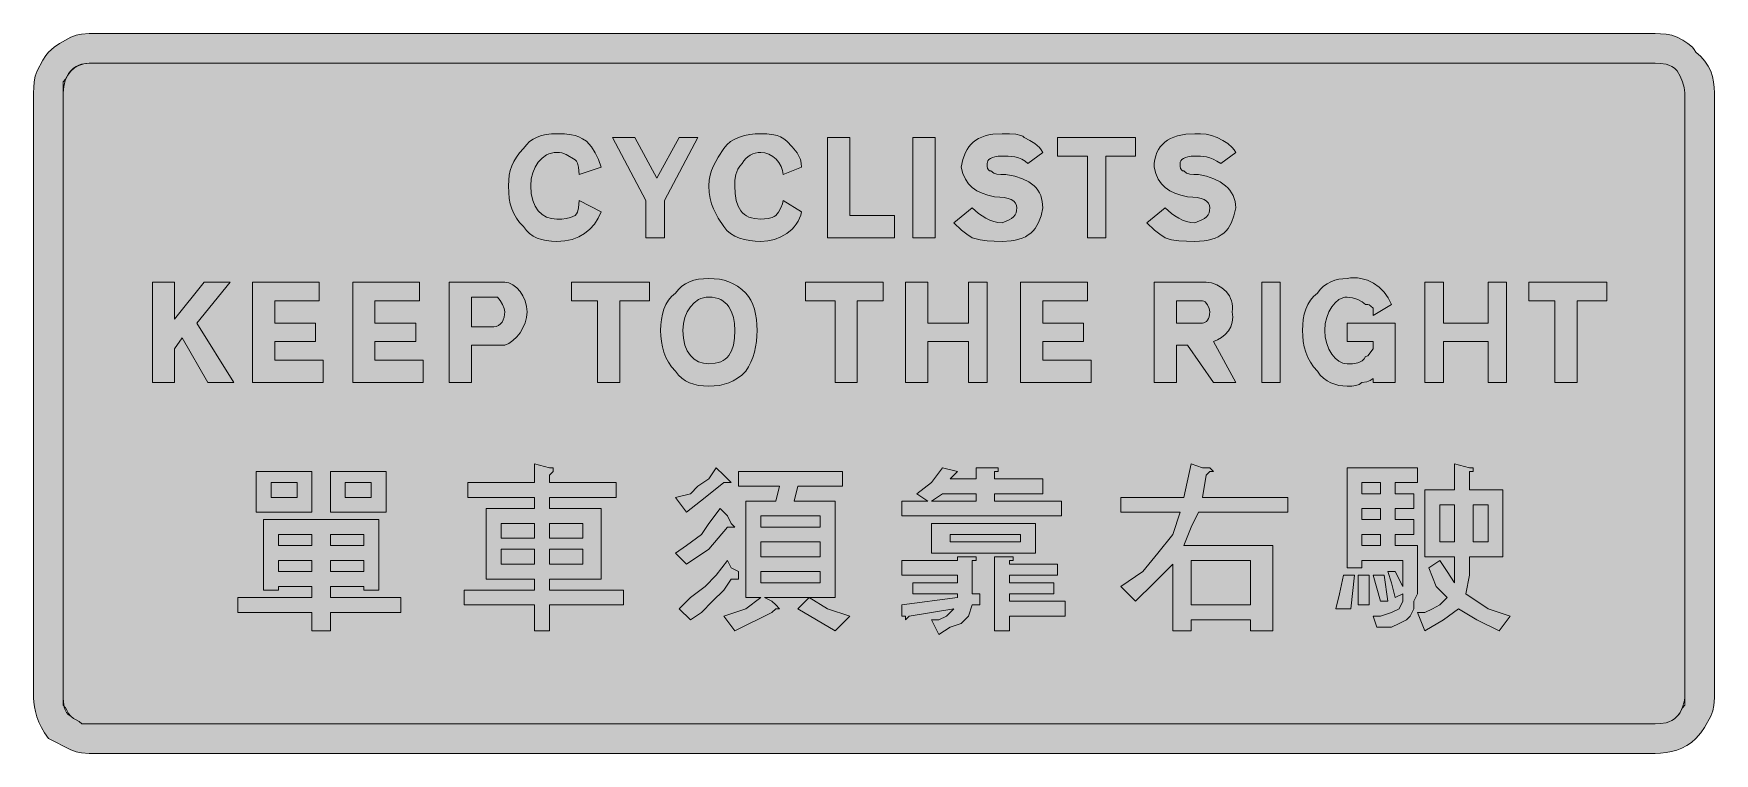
# Model space of a CAD drawing. Header units: metres. Extents: x 12 to 556, y 19 to 252.
import ezdxf

# ---------------------------------------------------------------- set-up
doc = ezdxf.new("R2010")
doc.units = ezdxf.units.M
doc.layers.add('FILL_BLACK_000000', color=7, linetype='Continuous', true_color=0x000000)
doc.layers.add('FILL_WHITE_FFFFFF', color=7, linetype='Continuous', true_color=0xffffff)

msp = doc.modelspace()

# ---------------------------------------------------------------- hatches: boundary and pattern name
at = {"layer": 'FILL_BLACK_000000', "true_color": 0x000000}
h = msp.add_hatch(color=7, dxfattribs=at)
h.dxf.hatch_style = 1
h.paths.add_polyline_path([(540.15, 251.61), (541.95, 251.25), (543.75, 250.56), (545.53, 249.64), (547.2, 248.61), (548.64, 247.35), (549.25, 246.61), (549.75, 245.76), (551.39, 244.36), (552.71, 242.85), (553.76, 241.27), (554.55, 239.61), (555.12, 237.9), (555.49, 236.14), (555.69, 234.36), (555.75, 232.56), (555.75, 36.96), (555.6, 34.41), (555.24, 32.74), (554.55, 30.96), (552.6, 27.36), (551.34, 25.56), (549.75, 23.76), (548.35, 22.52), (546.84, 21.49), (545.26, 20.66), (543.6, 20.01), (541.89, 19.53), (540.13, 19.2), (538.35, 19.02), (536.55, 18.96), (30.15, 18.96), (27.6, 19.11), (25.93, 19.47), (24.15, 20.16), (16.95, 23.76), (15.71, 25.56), (14.68, 27.34), (13.85, 29.1), (13.2, 30.81), (12.72, 32.47), (12.39, 34.05), (12.21, 35.56), (12.15, 36.96), (12.15, 232.56), (12.17, 234.36), (12.3, 236.16), (12.66, 237.96), (13.35, 239.76), (15.15, 243.21), (16.05, 244.65), (16.95, 245.76), (18.75, 247.35), (20.55, 248.61), (24.15, 250.56), (25.93, 251.25), (27.6, 251.61), (30.15, 251.76), (536.55, 251.76), (538.35, 251.74), (540.15, 251.61)])
h.paths.add_polyline_path([(29.04, 242.12), (27.6, 241.86), (26.79, 241.57), (25.93, 241.15), (25.05, 240.55), (24.15, 239.76), (23.44, 238.86), (22.95, 237.96), (22.46, 237.06), (21.75, 236.16), (21.75, 232.56), (21.75, 36.96), (21.79, 35.68), (22.05, 33.96), (22.34, 33.07), (22.76, 32.23), (23.36, 31.51), (24.15, 30.96), (25.05, 30.25), (25.95, 29.76), (26.85, 29.27), (27.75, 28.56), (30.15, 28.56), (536.55, 28.56), (538.35, 28.6), (540.15, 28.86), (541.05, 29.15), (541.95, 29.57), (542.85, 30.17), (543.75, 30.96), (544.46, 31.86), (544.95, 32.76), (545.44, 33.66), (546.15, 34.56), (546.15, 36.96), (546.15, 232.56), (545.94, 234.36), (545.4, 236.16), (544.63, 237.96), (543.75, 239.76), (542.85, 240.55), (541.95, 241.15), (541.05, 241.57), (540.15, 241.86), (538.35, 242.12), (536.55, 242.16), (30.15, 242.16), (29.04, 242.12)], flags=16)
h = msp.add_hatch(color=7, dxfattribs=at)
h.dxf.hatch_style = 1
h.paths.add_polyline_path([(194.74, 192.02), (193.5, 190.13), (192.04, 188.49), (190.35, 187.11), (188.44, 186.02), (186.3, 185.22), (183.94, 184.73), (181.35, 184.56), (179.61, 184.62), (177.97, 184.8), (176.46, 185.13), (175.05, 185.61), (173.76, 186.26), (172.58, 187.09), (171.51, 188.12), (170.55, 189.36), (169.31, 190.71), (168.28, 192.1), (167.45, 193.54), (166.8, 195.06), (166.32, 196.7), (165.99, 198.47), (165.81, 200.42), (165.75, 202.56), (165.81, 204.31), (165.99, 205.95), (166.32, 207.52), (166.8, 209.01), (167.45, 210.45), (168.28, 211.84), (169.31, 213.21), (170.55, 214.56), (171.51, 215.8), (172.57, 216.83), (173.76, 217.66), (175.05, 218.31), (176.46, 218.79), (177.97, 219.12), (179.61, 219.3), (181.35, 219.36), (183.86, 219.32), (186.15, 219.06), (187.28, 218.77), (188.44, 218.35), (189.65, 217.75), (190.95, 216.96), (192.54, 215.14), (193.8, 213.21), (194.83, 211.05), (195.75, 208.56), (188.55, 206.16), (188.4, 208.56), (188.04, 209.87), (187.75, 210.46), (187.35, 210.96), (184.35, 212.61), (182.96, 213.15), (182.2, 213.31), (181.35, 213.36), (180.46, 213.3), (179.61, 213.14), (178.79, 212.88), (178.01, 212.52), (176.58, 211.52), (175.35, 210.21), (174.34, 208.61), (173.59, 206.78), (173.11, 204.75), (172.95, 202.56), (173.11, 200.03), (173.59, 197.83), (174.34, 195.98), (175.35, 194.46), (176.58, 193.28), (178.01, 192.43), (179.61, 191.93), (181.35, 191.76), (182.96, 191.78), (184.35, 191.91), (185.74, 192.27), (187.35, 192.96), (187.75, 193.46), (188.04, 194.05), (188.4, 195.36), (188.55, 197.76), (195.75, 194.16), (194.74, 192.02)])
h = msp.add_hatch(color=7, dxfattribs=at)
h.dxf.hatch_style = 1
h.paths.add_polyline_path([(206.55, 218.16), (213.75, 204.96), (220.95, 218.16), (226.95, 218.16), (216.15, 197.76), (216.15, 185.76), (213.75, 185.76), (210.15, 185.76), (210.15, 197.76), (199.35, 218.16), (206.55, 218.16)])
h = msp.add_hatch(color=7, dxfattribs=at)
h.dxf.hatch_style = 1
h.paths.add_polyline_path([(260.27, 193.06), (259.88, 192.02), (259.4, 191.05), (258.82, 190.13), (258.17, 189.27), (257.43, 188.49), (255.75, 187.11), (253.85, 186.02), (251.77, 185.22), (249.59, 184.73), (247.35, 184.56), (245.55, 184.62), (243.79, 184.8), (242.08, 185.13), (240.45, 185.61), (238.94, 186.26), (237.56, 187.09), (236.36, 188.12), (235.35, 189.36), (233.59, 192.1), (232.78, 193.54), (232.05, 195.06), (231.44, 196.7), (230.96, 198.47), (230.66, 200.42), (230.55, 202.56), (230.66, 204.31), (230.96, 205.95), (231.44, 207.52), (232.05, 209.01), (233.59, 211.84), (235.35, 214.56), (236.36, 215.8), (237.56, 216.83), (238.94, 217.66), (240.45, 218.31), (242.08, 218.79), (243.79, 219.12), (245.55, 219.3), (247.35, 219.36), (249.34, 219.32), (251.55, 219.06), (252.67, 218.77), (253.76, 218.35), (254.8, 217.75), (255.75, 216.96), (257.51, 215.14), (259.05, 213.21), (259.66, 212.17), (260.14, 211.05), (260.44, 209.86), (260.55, 208.56), (254.55, 206.16), (254.39, 207.5), (253.93, 208.8), (253.22, 210.02), (252.3, 211.11), (251.21, 212.03), (249.99, 212.74), (248.69, 213.2), (247.35, 213.36), (246.45, 213.3), (245.57, 213.13), (244.71, 212.85), (243.9, 212.46), (243.14, 211.95), (242.46, 211.33), (241.85, 210.6), (241.35, 209.76), (240.56, 208.86), (239.96, 207.96), (239.54, 207.06), (239.25, 206.16), (238.99, 204.36), (238.95, 202.56), (239.06, 200.03), (239.42, 197.83), (240.03, 195.98), (240.43, 195.18), (240.9, 194.46), (241.44, 193.83), (242.06, 193.28), (242.74, 192.81), (243.51, 192.43), (244.35, 192.14), (245.27, 191.93), (247.35, 191.76), (249.75, 191.91), (251.06, 192.27), (251.65, 192.56), (252.15, 192.96), (253.03, 194.05), (253.8, 195.36), (254.34, 196.67), (254.55, 197.76), (260.55, 194.16), (260.27, 193.06)])
h = msp.add_hatch(color=7, dxfattribs=at)
h.dxf.hatch_style = 1
h.paths.add_polyline_path([(276.15, 192.96), (290.55, 192.96), (290.55, 185.76), (268.95, 185.76), (268.95, 218.16), (276.15, 218.16), (276.15, 192.96)])
h = msp.add_hatch(color=7, dxfattribs=at)
h.dxf.hatch_style = 1
h.paths.add_polyline_path([(296.55, 185.76), (296.55, 218.16), (303.75, 218.16), (303.75, 185.76), (296.55, 185.76)])
h = msp.add_hatch(color=7, dxfattribs=at)
h.dxf.hatch_style = 1
h.paths.add_polyline_path([(320.57, 208.88), (320.7, 208.11), (321.06, 207.57), (321.35, 207.41), (321.75, 207.36), (322.67, 206.67), (323.7, 206.31), (324.96, 206.18), (326.55, 206.16), (329.48, 205.6), (331.97, 204.81), (334.04, 203.8), (334.92, 203.21), (335.7, 202.56), (336.38, 201.86), (336.97, 201.1), (337.46, 200.28), (337.86, 199.41), (338.16, 198.48), (338.38, 197.5), (338.55, 195.36), (337.98, 192.83), (337.16, 190.63), (336.65, 189.66), (336.06, 188.78), (335.4, 187.98), (334.65, 187.26), (333.82, 186.63), (332.9, 186.08), (331.89, 185.61), (330.79, 185.23), (329.58, 184.94), (328.28, 184.73), (325.35, 184.56), (322.84, 184.58), (320.55, 184.71), (318.26, 185.07), (315.75, 185.76), (313.97, 186.85), (312.3, 188.16), (309.75, 190.56), (315.75, 195.36), (317.76, 193.6), (318.89, 192.79), (320.1, 192.06), (321.36, 191.45), (322.67, 190.97), (324, 190.67), (325.35, 190.56), (327.62, 191.48), (328.45, 191.97), (329.1, 192.51), (329.58, 193.1), (329.91, 193.77), (330.09, 194.51), (330.15, 195.36), (330.04, 196.2), (329.7, 196.93), (329.14, 197.55), (328.35, 198.06), (327.34, 198.45), (326.1, 198.73), (324.64, 198.9), (322.95, 198.96), (320.81, 199.47), (318.9, 200.12), (317.21, 200.94), (315.75, 201.96), (314.51, 203.2), (313.5, 204.7), (312.71, 206.47), (312.15, 208.56), (312.72, 211.09), (313.54, 213.28), (314.05, 214.26), (314.64, 215.14), (315.3, 215.94), (316.05, 216.66), (316.88, 217.29), (317.8, 217.84), (318.81, 218.31), (319.91, 218.68), (321.12, 218.98), (322.42, 219.19), (325.35, 219.36), (327.82, 219.34), (329.85, 219.21), (331.42, 218.85), (332.04, 218.56), (332.55, 218.16), (334.33, 217.24), (336, 216.21), (337.44, 214.95), (338.05, 214.21), (338.55, 213.36), (333.75, 209.76), (332.8, 210.55), (331.76, 211.15), (330.67, 211.57), (329.55, 211.86), (327.34, 212.12), (325.35, 212.16), (324.11, 212.11), (323.08, 211.95), (322.25, 211.72), (321.6, 211.41), (321.12, 211.05), (320.79, 210.64), (320.61, 210.21), (320.55, 209.76), (320.57, 208.88)])
h = msp.add_hatch(color=7, dxfattribs=at)
h.dxf.hatch_style = 1
h.paths.add_polyline_path([(358.95, 185.76), (352.95, 185.76), (352.95, 212.16), (343.35, 212.16), (343.35, 218.16), (368.55, 218.16), (368.55, 212.16), (358.95, 212.16), (358.95, 185.76)])
h = msp.add_hatch(color=7, dxfattribs=at)
h.dxf.hatch_style = 1
h.paths.add_polyline_path([(382.97, 208.88), (383.1, 208.11), (383.46, 207.57), (383.75, 207.41), (384.15, 207.36), (385.07, 206.67), (386.1, 206.31), (387.36, 206.18), (388.95, 206.16), (391.53, 205.6), (393.86, 204.81), (395.91, 203.8), (397.65, 202.56), (398.39, 201.86), (399.05, 201.1), (399.62, 200.28), (400.09, 199.41), (400.46, 198.48), (400.73, 197.5), (400.89, 196.46), (400.95, 195.36), (400.38, 192.83), (399.56, 190.63), (399.05, 189.66), (398.46, 188.78), (397.8, 187.98), (397.05, 187.26), (396.22, 186.63), (395.3, 186.08), (394.29, 185.61), (393.19, 185.23), (391.98, 184.94), (390.68, 184.73), (387.75, 184.56), (385.07, 184.58), (382.5, 184.71), (380.16, 185.07), (379.1, 185.36), (378.15, 185.76), (376.37, 186.85), (374.7, 188.16), (372.15, 190.56), (378.15, 195.36), (380.16, 193.6), (381.29, 192.79), (382.5, 192.06), (383.76, 191.45), (385.07, 190.97), (386.4, 190.67), (387.75, 190.56), (390.02, 191.48), (390.85, 191.97), (391.5, 192.51), (391.98, 193.1), (392.31, 193.77), (392.49, 194.51), (392.55, 195.36), (392.44, 196.2), (392.1, 196.93), (391.54, 197.55), (390.75, 198.06), (389.74, 198.45), (388.5, 198.73), (387.04, 198.9), (385.35, 198.96), (383.21, 199.47), (381.3, 200.12), (379.61, 200.94), (378.15, 201.96), (376.91, 203.2), (375.9, 204.7), (375.11, 206.47), (374.55, 208.56), (374.61, 209.87), (374.77, 211.09), (375.05, 212.23), (375.43, 213.28), (375.92, 214.26), (376.51, 215.14), (377.21, 215.94), (378, 216.66), (378.89, 217.29), (379.88, 217.84), (380.97, 218.31), (382.14, 218.68), (384.77, 219.19), (387.75, 219.36), (389.55, 219.34), (391.35, 219.21), (393.15, 218.85), (394.95, 218.16), (396.73, 217.24), (398.4, 216.21), (399.84, 214.95), (400.45, 214.21), (400.95, 213.36), (396.15, 209.76), (394.85, 210.55), (393.66, 211.15), (392.54, 211.57), (391.5, 211.86), (389.57, 212.12), (387.75, 212.16), (386.51, 212.11), (385.48, 211.95), (384.65, 211.72), (384, 211.41), (383.52, 211.05), (383.19, 210.64), (383.01, 210.21), (382.95, 209.76), (382.97, 208.88)])
h = msp.add_hatch(color=7, dxfattribs=at)
h.dxf.hatch_style = 1
h.paths.add_polyline_path([(64.95, 158.16), (76.95, 138.96), (68.55, 138.96), (60.15, 153.36), (57.75, 149.76), (57.75, 138.96), (50.55, 138.96), (50.55, 171.36), (57.75, 171.36), (57.75, 159.36), (67.35, 171.36), (75.75, 171.36), (64.95, 158.16)])
h = msp.add_hatch(color=7, dxfattribs=at)
h.dxf.hatch_style = 1
h.paths.add_polyline_path([(90.15, 146.16), (105.75, 146.16), (105.75, 138.96), (82.95, 138.96), (82.95, 171.36), (104.55, 171.36), (104.55, 165.36), (90.15, 165.36), (90.15, 158.16), (103.35, 158.16), (103.35, 152.16), (90.15, 152.16), (90.15, 146.16)])
h = msp.add_hatch(color=7, dxfattribs=at)
h.dxf.hatch_style = 1
h.paths.add_polyline_path([(122.55, 146.16), (138.15, 146.16), (138.15, 138.96), (115.35, 138.96), (115.35, 171.36), (136.95, 171.36), (136.95, 165.36), (122.55, 165.36), (122.55, 158.16), (135.75, 158.16), (135.75, 152.16), (122.55, 152.16), (122.55, 146.16)])
h = msp.add_hatch(color=7, dxfattribs=at)
h.dxf.hatch_style = 1
h.paths.add_polyline_path([(146.55, 138.96), (146.55, 171.36), (163.35, 171.36), (164.55, 171.36), (165.22, 171.3), (165.89, 171.14), (167.19, 170.53), (168.41, 169.59), (169.5, 168.36), (170.42, 166.91), (171.13, 165.28), (171.59, 163.55), (171.75, 161.76), (171.59, 159.97), (171.13, 158.22), (170.42, 156.55), (169.5, 155.01), (168.41, 153.64), (167.19, 152.48), (165.89, 151.57), (164.55, 150.96), (163.35, 150.96), (153.75, 150.96), (153.75, 138.96), (146.55, 138.96)])
h.paths.add_polyline_path([(161.79, 157.07), (162.52, 157.37), (163.14, 157.85), (163.65, 158.46), (164.04, 159.19), (164.32, 160), (164.49, 160.86), (164.55, 161.76), (164.34, 162.85), (163.8, 164.16), (163.03, 165.47), (162.15, 166.56), (160.95, 166.56), (153.75, 166.56), (153.75, 156.96), (160.95, 156.96), (161.79, 157.07)], flags=16)
h = msp.add_hatch(color=7, dxfattribs=at)
h.dxf.hatch_style = 1
h.paths.add_polyline_path([(201.75, 138.96), (194.55, 138.96), (194.55, 165.36), (186.15, 165.36), (186.15, 171.36), (211.35, 171.36), (211.35, 165.36), (201.75, 165.36), (201.75, 138.96)])
h = msp.add_hatch(color=7, dxfattribs=at)
h.dxf.hatch_style = 1
h.paths.add_polyline_path([(233.94, 172.32), (235.51, 171.99), (237, 171.51), (238.44, 170.86), (239.83, 170.03), (241.2, 169), (242.55, 167.76), (243.39, 166.75), (244.12, 165.55), (244.74, 164.17), (245.25, 162.66), (245.64, 161.03), (245.92, 159.32), (246.09, 157.56), (246.15, 155.76), (246.09, 153.96), (245.92, 152.18), (245.64, 150.42), (245.25, 148.71), (244.74, 147.05), (244.12, 145.47), (243.39, 143.96), (242.55, 142.56), (241.2, 141.32), (239.83, 140.29), (238.44, 139.46), (237, 138.81), (235.51, 138.33), (233.94, 138), (232.3, 137.82), (230.55, 137.76), (228.81, 137.82), (227.18, 138), (225.66, 138.33), (224.25, 138.81), (222.96, 139.46), (221.78, 140.29), (220.71, 141.32), (219.75, 142.56), (218.51, 143.96), (217.48, 145.47), (216.65, 147.05), (216, 148.71), (215.52, 150.42), (215.19, 152.18), (215.01, 153.96), (214.95, 155.76), (215.01, 157.56), (215.19, 159.32), (215.52, 161.03), (216, 162.66), (216.65, 164.17), (217.48, 165.55), (218.51, 166.75), (219.75, 167.76), (220.71, 169), (221.78, 170.03), (222.96, 170.86), (224.25, 171.51), (225.66, 171.99), (227.18, 172.32), (228.81, 172.5), (230.55, 172.56), (232.3, 172.5), (233.94, 172.32)])
h.paths.add_polyline_path([(238.48, 159.98), (237.87, 161.81), (237, 163.41), (236.46, 164.11), (235.84, 164.72), (235.16, 165.26), (234.39, 165.72), (233.55, 166.08), (232.63, 166.34), (231.63, 166.5), (230.55, 166.56), (229.66, 166.5), (228.81, 166.34), (227.99, 166.08), (227.21, 165.72), (225.78, 164.72), (224.55, 163.41), (223.54, 161.81), (222.79, 159.98), (222.31, 157.95), (222.15, 155.76), (222.31, 153.23), (222.79, 151.03), (223.54, 149.18), (224.55, 147.66), (225.78, 146.48), (227.21, 145.63), (228.81, 145.13), (230.55, 144.96), (232.63, 145.13), (233.55, 145.34), (234.39, 145.63), (235.16, 146.01), (235.84, 146.48), (236.46, 147.03), (237, 147.66), (237.47, 148.38), (237.87, 149.18), (238.48, 151.03), (238.84, 153.23), (238.95, 155.76), (238.84, 157.95), (238.48, 159.98)], flags=16)
h = msp.add_hatch(color=7, dxfattribs=at)
h.dxf.hatch_style = 1
h.paths.add_polyline_path([(278.55, 138.96), (271.35, 138.96), (271.35, 165.36), (261.75, 165.36), (261.75, 171.36), (286.95, 171.36), (286.95, 165.36), (278.55, 165.36), (278.55, 138.96)])
h = msp.add_hatch(color=7, dxfattribs=at)
h.dxf.hatch_style = 1
h.paths.add_polyline_path([(307.35, 158.16), (314.55, 158.16), (314.55, 171.36), (320.55, 171.36), (320.55, 138.96), (314.55, 138.96), (314.55, 152.16), (307.35, 152.16), (301.35, 152.16), (301.35, 138.96), (294.15, 138.96), (294.15, 171.36), (301.35, 171.36), (301.35, 158.16), (307.35, 158.16)])
h = msp.add_hatch(color=7, dxfattribs=at)
h.dxf.hatch_style = 1
h.paths.add_polyline_path([(338.55, 146.16), (354.15, 146.16), (354.15, 138.96), (331.35, 138.96), (331.35, 171.36), (352.95, 171.36), (352.95, 165.36), (338.55, 165.36), (338.55, 158.16), (351.75, 158.16), (351.75, 152.16), (338.55, 152.16), (338.55, 146.16)])
h = msp.add_hatch(color=7, dxfattribs=at)
h.dxf.hatch_style = 1
h.paths.add_polyline_path([(393.75, 138.96), (385.35, 150.96), (381.75, 150.96), (381.75, 138.96), (374.55, 138.96), (374.55, 171.36), (391.35, 171.36), (392.25, 171.3), (393.14, 171.14), (394.86, 170.53), (396.43, 169.59), (397.8, 168.36), (398.89, 166.91), (399.3, 166.11), (399.62, 165.28), (399.83, 164.43), (399.93, 163.55), (399.91, 162.66), (399.75, 161.76), (399.92, 160.87), (399.98, 160.02), (399.82, 158.4), (399.33, 156.93), (398.55, 155.61), (397.55, 154.46), (396.37, 153.49), (395.09, 152.72), (393.75, 152.16), (400.95, 138.96), (393.75, 138.96)])
h.paths.add_polyline_path([(390.6, 158.22), (391.03, 158.38), (391.44, 158.67), (391.8, 159.06), (392.11, 159.57), (392.34, 160.18), (392.5, 160.92), (392.55, 161.76), (392.34, 162.83), (391.8, 164.01), (391.03, 164.97), (390.6, 165.25), (390.15, 165.36), (381.75, 165.36), (381.75, 158.16), (390.15, 158.16), (390.6, 158.22)], flags=16)
h = msp.add_hatch(color=7, dxfattribs=at)
h.dxf.hatch_style = 1
h.paths.add_polyline_path([(409.35, 138.96), (409.35, 171.36), (415.35, 171.36), (415.35, 138.96), (409.35, 138.96)])
h = msp.add_hatch(color=7, dxfattribs=at)
h.dxf.hatch_style = 1
h.paths.add_polyline_path([(422.61, 157.56), (422.79, 159.32), (423.12, 161.03), (423.6, 162.66), (424.25, 164.17), (425.08, 165.55), (426.11, 166.75), (427.35, 167.76), (428.3, 169), (429.36, 170.03), (430.49, 170.86), (431.7, 171.51), (432.96, 171.99), (434.27, 172.32), (435.6, 172.5), (436.95, 172.56), (438.07, 172.73), (439.19, 172.79), (440.3, 172.74), (441.39, 172.6), (443.51, 172.01), (445.5, 171.06), (447.32, 169.77), (448.93, 168.17), (450.29, 166.29), (451.35, 164.16), (445.35, 160.56), (445.35, 162.96), (444.64, 163.65), (444.15, 164.01), (443.66, 164.14), (442.95, 164.16), (441.84, 165.04), (440.4, 165.81), (438.73, 166.35), (436.95, 166.56), (436.28, 166.5), (435.61, 166.34), (434.31, 165.72), (433.09, 164.72), (432, 163.41), (431.08, 161.81), (430.37, 159.98), (429.91, 157.95), (429.75, 155.76), (429.91, 153.57), (430.37, 151.54), (431.08, 149.71), (432, 148.11), (433.09, 146.8), (434.31, 145.8), (435.61, 145.18), (436.28, 145.02), (436.95, 144.96), (438.73, 145), (440.4, 145.26), (441.16, 145.55), (441.84, 145.97), (442.45, 146.57), (442.95, 147.36), (443.35, 147.41), (443.66, 147.57), (444.15, 148.11), (444.64, 148.88), (445.35, 149.76), (445.35, 152.16), (436.95, 152.16), (436.95, 158.16), (452.55, 158.16), (452.55, 138.96), (445.35, 138.96), (445.35, 140.16), (444.45, 139.56), (443.32, 139.15), (441.75, 138.96), (440.83, 138.27), (439.8, 137.91), (438.54, 137.78), (436.95, 137.76), (435.6, 137.82), (434.27, 138), (432.96, 138.33), (431.7, 138.81), (430.49, 139.46), (429.36, 140.29), (428.3, 141.32), (427.35, 142.56), (426.11, 143.96), (425.08, 145.47), (424.25, 147.05), (423.6, 148.71), (423.12, 150.42), (422.79, 152.18), (422.61, 153.96), (422.55, 155.76), (422.61, 157.56)])
h = msp.add_hatch(color=7, dxfattribs=at)
h.dxf.hatch_style = 1
h.paths.add_polyline_path([(475.35, 158.16), (482.55, 158.16), (482.55, 171.36), (488.55, 171.36), (488.55, 138.96), (482.55, 138.96), (482.55, 152.16), (475.35, 152.16), (468.15, 152.16), (468.15, 138.96), (462.15, 138.96), (462.15, 171.36), (468.15, 171.36), (468.15, 158.16), (475.35, 158.16)])
h = msp.add_hatch(color=7, dxfattribs=at)
h.dxf.hatch_style = 1
h.paths.add_polyline_path([(511.35, 138.96), (504.15, 138.96), (504.15, 165.36), (495.75, 165.36), (495.75, 171.36), (520.95, 171.36), (520.95, 165.36), (511.35, 165.36), (511.35, 138.96)])
h = msp.add_hatch(color=7, dxfattribs=at)
h.dxf.hatch_style = 1
h.paths.add_polyline_path([(102.15, 96.96), (84.15, 96.96), (84.15, 110.16), (102.15, 110.16), (102.15, 96.96)])
h.paths.add_polyline_path([(97.35, 106.56), (88.95, 106.56), (88.95, 101.76), (97.35, 101.76), (97.35, 106.56)], flags=16)
h = msp.add_hatch(color=7, dxfattribs=at)
h.dxf.hatch_style = 1
h.paths.add_polyline_path([(126.15, 96.96), (108.15, 96.96), (108.15, 110.16), (126.15, 110.16), (126.15, 96.96)])
h.paths.add_polyline_path([(121.35, 106.56), (112.95, 106.56), (112.95, 101.76), (121.35, 101.76), (121.35, 106.56)], flags=16)
h = msp.add_hatch(color=7, dxfattribs=at)
h.dxf.hatch_style = 1
h.paths.add_polyline_path([(180.15, 110.16), (178.95, 108.96), (178.95, 106.56), (200.55, 106.56), (200.55, 101.76), (178.95, 101.76), (178.95, 98.16), (195.75, 98.16), (195.75, 75.36), (178.95, 75.36), (178.95, 71.76), (202.95, 71.76), (202.95, 66.96), (178.95, 66.96), (178.95, 58.56), (174.15, 58.56), (174.15, 66.96), (151.35, 66.96), (151.35, 71.76), (174.15, 71.76), (174.15, 75.36), (158.55, 75.36), (158.55, 98.16), (174.15, 98.16), (174.15, 101.76), (152.55, 101.76), (152.55, 106.56), (174.15, 106.56), (174.15, 112.56), (178.95, 111.36), (180.15, 111.36), (180.15, 110.16)])
h.paths.add_polyline_path([(174.15, 88.56), (174.15, 93.36), (163.35, 93.36), (163.35, 88.56), (174.15, 88.56)], flags=16)
h.paths.add_polyline_path([(163.35, 80.16), (174.15, 80.16), (174.15, 84.96), (163.35, 84.96), (163.35, 80.16)], flags=16)
h.paths.add_polyline_path([(178.95, 93.36), (178.95, 88.56), (189.75, 88.56), (189.75, 93.36), (178.95, 93.36)], flags=16)
h.paths.add_polyline_path([(189.75, 84.96), (178.95, 84.96), (178.95, 80.16), (189.75, 80.16), (189.75, 84.96)], flags=16)
h = msp.add_hatch(color=7, dxfattribs=at)
h.dxf.hatch_style = 1
h.paths.add_polyline_path([(224.55, 102.96), (226.95, 105.36), (230.55, 107.76), (232.95, 111.36), (235.35, 108.96), (236.55, 107.76), (237.75, 106.56), (236.55, 106.56), (235.35, 106.56), (229.35, 101.76), (223.35, 96.96), (219.75, 101.76), (224.55, 102.96)])
h = msp.add_hatch(color=7, dxfattribs=at)
h.dxf.hatch_style = 1
h.paths.add_polyline_path([(242.55, 100.56), (252.15, 100.56), (253.35, 105.36), (240.15, 105.36), (240.15, 110.16), (273.75, 110.16), (273.75, 105.36), (259.35, 105.36), (258.15, 100.56), (271.35, 100.56), (271.35, 69.36), (248.55, 69.36), (250.95, 68.16), (252.15, 66.96), (253.35, 65.76), (252.15, 65.76), (250.95, 64.56), (238.95, 58.56), (235.35, 63.36), (242.55, 65.76), (247.35, 69.36), (242.55, 69.36), (242.55, 100.56)])
h.paths.add_polyline_path([(247.35, 74.16), (266.55, 74.16), (266.55, 77.76), (247.35, 77.76), (247.35, 74.16)], flags=16)
h.paths.add_polyline_path([(247.35, 87.36), (247.35, 82.56), (266.55, 82.56), (266.55, 87.36), (247.35, 87.36)], flags=16)
h.paths.add_polyline_path([(266.55, 95.76), (247.35, 95.76), (247.35, 92.16), (266.55, 92.16), (266.55, 95.76)], flags=16)
h = msp.add_hatch(color=7, dxfattribs=at)
h.dxf.hatch_style = 1
h.paths.add_polyline_path([(316.95, 107.76), (316.95, 111.36), (321.75, 111.36), (322.95, 111.36), (324.15, 111.36), (324.15, 110.16), (322.95, 110.16), (322.95, 107.76), (338.55, 107.76), (338.55, 102.96), (322.95, 102.96), (322.95, 100.56), (344.55, 100.56), (344.55, 95.76), (292.95, 95.76), (292.95, 100.56), (301.35, 100.56), (297.75, 102.96), (302.55, 106.56), (306.15, 111.36), (310.95, 110.16), (308.55, 107.76), (316.95, 107.76)])
h.paths.add_polyline_path([(316.95, 100.56), (316.95, 102.96), (306.15, 102.96), (302.55, 100.56), (316.95, 100.56)], flags=16)
h = msp.add_hatch(color=7, dxfattribs=at)
h.dxf.hatch_style = 1
h.paths.add_polyline_path([(386.55, 112.56), (390.15, 111.36), (392.55, 111.36), (393.75, 110.16), (392.55, 110.16), (391.35, 108.96), (390.15, 101.76), (417.75, 101.76), (417.75, 96.96), (388.95, 96.96), (386.55, 92.16), (384.15, 86.16), (412.95, 86.16), (412.95, 58.56), (405.75, 58.56), (405.75, 62.16), (386.55, 62.16), (386.55, 58.56), (380.55, 58.56), (380.55, 80.16), (374.55, 74.16), (368.55, 68.16), (363.75, 72.96), (370.95, 77.76), (375.75, 83.76), (380.55, 89.76), (382.95, 96.96), (363.75, 96.96), (363.75, 101.76), (384.15, 101.76), (386.55, 112.56)])
h.paths.add_polyline_path([(405.75, 81.36), (386.55, 81.36), (386.55, 66.96), (405.75, 66.96), (405.75, 81.36)], flags=16)
h = msp.add_hatch(color=7, dxfattribs=at)
h.dxf.hatch_style = 1
h.paths.add_polyline_path([(452.55, 102.96), (458.55, 102.96), (458.55, 98.16), (452.55, 98.16), (452.55, 94.56), (458.55, 94.56), (458.55, 89.76), (452.55, 89.76), (452.55, 86.16), (459.75, 86.16), (459.75, 74.16), (459.75, 70.56), (458.55, 68.16), (458.55, 65.76), (457.35, 63.36), (456.15, 62.16), (453.75, 60.96), (451.35, 59.76), (448.95, 59.76), (446.55, 59.76), (445.35, 63.36), (447.75, 63.36), (451.35, 64.56), (453.75, 65.76), (454.95, 68.16), (454.95, 70.56), (452.55, 69.36), (451.35, 74.16), (450.15, 77.76), (452.55, 77.76), (454.95, 72.96), (454.95, 81.36), (441.75, 81.36), (441.75, 78.96), (436.95, 78.96), (436.95, 111.36), (459.75, 111.36), (459.75, 106.56), (452.55, 106.56), (452.55, 102.96)])
h.paths.add_polyline_path([(441.75, 102.96), (447.75, 102.96), (447.75, 106.56), (441.75, 106.56), (441.75, 102.96)], flags=16)
h.paths.add_polyline_path([(441.75, 98.16), (441.75, 94.56), (447.75, 94.56), (447.75, 98.16), (441.75, 98.16)], flags=16)
h.paths.add_polyline_path([(447.75, 89.76), (441.75, 89.76), (441.75, 86.16), (447.75, 86.16), (447.75, 89.76)], flags=16)
h = msp.add_hatch(color=7, dxfattribs=at)
h.dxf.hatch_style = 1
h.paths.add_polyline_path([(477.75, 110.16), (476.55, 110.16), (476.55, 104.16), (487.35, 104.16), (487.35, 82.56), (476.55, 82.56), (476.55, 76.56), (475.35, 70.56), (482.55, 65.76), (489.75, 63.36), (486.15, 58.56), (478.95, 62.16), (472.95, 65.76), (468.15, 62.16), (462.15, 58.56), (459.75, 64.56), (462.15, 64.56), (464.55, 65.76), (466.95, 66.96), (469.35, 69.36), (465.75, 72.96), (463.35, 78.96), (466.95, 81.36), (469.35, 77.76), (471.75, 74.16), (471.75, 82.56), (462.15, 82.56), (462.15, 104.16), (471.75, 104.16), (471.75, 112.56), (476.55, 111.36), (477.75, 111.36), (477.75, 110.16)])
h.paths.add_polyline_path([(466.95, 99.36), (466.95, 87.36), (471.75, 87.36), (471.75, 99.36), (466.95, 99.36)], flags=16)
h.paths.add_polyline_path([(482.55, 99.36), (477.75, 99.36), (477.75, 87.36), (482.55, 87.36), (482.55, 99.36)], flags=16)
h = msp.add_hatch(color=7, dxfattribs=at)
h.dxf.hatch_style = 1
h.paths.add_polyline_path([(223.35, 86.16), (228.15, 89.76), (230.55, 93.36), (234.15, 98.16), (236.55, 95.76), (237.75, 93.36), (238.95, 92.16), (237.75, 92.16), (236.55, 92.16), (230.55, 84.96), (223.35, 80.16), (219.75, 83.76), (223.35, 86.16)])
h = msp.add_hatch(color=7, dxfattribs=at)
h.dxf.hatch_style = 1
h.paths.add_polyline_path([(118.95, 72.96), (108.15, 72.96), (108.15, 69.36), (130.95, 69.36), (130.95, 64.56), (108.15, 64.56), (108.15, 58.56), (102.15, 58.56), (102.15, 64.56), (78.15, 64.56), (78.15, 69.36), (102.15, 69.36), (102.15, 72.96), (91.35, 72.96), (91.35, 71.76), (86.55, 71.76), (86.55, 94.56), (123.75, 94.56), (123.75, 71.76), (118.95, 71.76), (118.95, 72.96)])
h.paths.add_polyline_path([(118.95, 86.16), (118.95, 89.76), (108.15, 89.76), (108.15, 86.16), (118.95, 86.16)], flags=16)
h.paths.add_polyline_path([(108.15, 77.76), (118.95, 77.76), (118.95, 81.36), (108.15, 81.36), (108.15, 77.76)], flags=16)
h.paths.add_polyline_path([(91.35, 89.76), (91.35, 86.16), (102.15, 86.16), (102.15, 89.76), (91.35, 89.76)], flags=16)
h.paths.add_polyline_path([(102.15, 81.36), (91.35, 81.36), (91.35, 77.76), (102.15, 77.76), (102.15, 81.36)], flags=16)
h = msp.add_hatch(color=7, dxfattribs=at)
h.dxf.hatch_style = 1
h.paths.add_polyline_path([(336.15, 83.76), (302.55, 83.76), (302.55, 93.36), (336.15, 93.36), (336.15, 83.76)])
h.paths.add_polyline_path([(331.35, 89.76), (308.55, 89.76), (308.55, 87.36), (331.35, 87.36), (331.35, 89.76)], flags=16)
h = msp.add_hatch(color=7, dxfattribs=at)
h.dxf.hatch_style = 1
h.paths.add_polyline_path([(314.55, 82.56), (315.75, 82.56), (316.95, 82.56), (316.95, 81.36), (315.75, 81.36), (315.75, 70.56), (318.15, 70.56), (318.15, 66.96), (315.75, 66.96), (314.55, 63.36), (312.15, 60.96), (308.55, 59.76), (304.95, 57.36), (302.55, 62.16), (304.95, 62.16), (307.35, 63.36), (308.55, 64.56), (309.75, 65.76), (295.35, 63.36), (294.15, 62.16), (294.15, 63.36), (292.95, 63.36), (292.95, 66.96), (310.95, 69.36), (310.95, 70.56), (296.55, 70.56), (296.55, 74.16), (310.95, 74.16), (310.95, 76.56), (292.95, 76.56), (292.95, 81.36), (310.95, 81.36), (310.95, 82.56), (314.55, 82.56)])
h = msp.add_hatch(color=7, dxfattribs=at)
h.dxf.hatch_style = 1
h.paths.add_polyline_path([(326.55, 82.56), (327.75, 82.56), (328.95, 82.56), (328.95, 81.36), (327.75, 81.36), (327.75, 80.16), (343.35, 80.16), (343.35, 76.56), (327.75, 76.56), (327.75, 74.16), (342.15, 74.16), (342.15, 70.56), (327.75, 70.56), (327.75, 68.16), (345.75, 68.16), (345.75, 63.36), (327.75, 63.36), (327.75, 58.56), (322.95, 58.56), (322.95, 82.56), (326.55, 82.56)])
h = msp.add_hatch(color=7, dxfattribs=at)
h.dxf.hatch_style = 1
h.paths.add_polyline_path([(224.55, 69.36), (229.35, 72.96), (232.95, 76.56), (236.55, 81.36), (237.75, 78.96), (240.15, 77.76), (240.15, 76.56), (240.15, 75.36), (237.75, 75.36), (235.35, 71.76), (231.75, 68.16), (228.15, 64.56), (224.55, 62.16), (220.95, 65.76), (224.55, 69.36)])
h = msp.add_hatch(color=7, dxfattribs=at)
h.dxf.hatch_style = 1
h.paths.add_polyline_path([(438.15, 65.76), (433.35, 65.76), (434.55, 70.56), (435.75, 76.56), (439.35, 76.56), (438.15, 65.76)])
h = msp.add_hatch(color=7, dxfattribs=at)
h.dxf.hatch_style = 1
h.paths.add_polyline_path([(444.15, 66.96), (440.55, 66.96), (440.55, 71.76), (440.55, 76.56), (444.15, 76.56), (444.15, 66.96)])
h = msp.add_hatch(color=7, dxfattribs=at)
h.dxf.hatch_style = 1
h.paths.add_polyline_path([(450.15, 68.16), (447.75, 68.16), (445.35, 76.56), (448.95, 76.56), (450.15, 68.16)])
h = msp.add_hatch(color=7, dxfattribs=at)
h.dxf.hatch_style = 1
h.paths.add_polyline_path([(268.95, 65.76), (276.15, 63.36), (271.35, 58.56), (265.35, 62.16), (259.35, 65.76), (262.95, 69.36), (268.95, 65.76)])
at = {"layer": 'FILL_WHITE_FFFFFF', "true_color": 0xffffff}
h = msp.add_hatch(color=7, dxfattribs=at)
h.dxf.hatch_style = 1
h.paths.add_polyline_path([(536.55, 242.16), (538.35, 242.12), (540.15, 241.86), (541.05, 241.57), (541.95, 241.15), (542.85, 240.55), (543.75, 239.76), (544.63, 237.96), (545.4, 236.16), (545.94, 234.36), (546.15, 232.56), (546.15, 36.96), (545.94, 35.68), (545.4, 33.96), (544.63, 32.23), (544.2, 31.51), (543.75, 30.96), (542.85, 30.17), (541.95, 29.57), (541.05, 29.15), (540.15, 28.86), (538.35, 28.6), (536.55, 28.56), (30.15, 28.56), (27.75, 28.56), (26.85, 29.27), (25.95, 29.76), (25.05, 30.25), (24.15, 30.96), (23.44, 31.86), (22.95, 32.76), (22.46, 33.66), (21.75, 34.56), (21.75, 36.96), (21.75, 232.56), (21.91, 234.7), (22.39, 236.59), (23.14, 238.23), (24.15, 239.61), (25.38, 240.7), (26.81, 241.5), (28.41, 241.99), (30.15, 242.16), (536.55, 242.16)])

# ---------------------------------------------------------------- linework, layer by layer
at = {"layer": 'FILL_BLACK_000000', "lineweight": 0, "true_color": 0x000000}
for points in [[(540.15, 251.61), (541.95, 251.25), (543.75, 250.56), (545.53, 249.64), (547.2, 248.61), (548.64, 247.35), (549.25, 246.61), (549.75, 245.76), (551.39, 244.36), (552.71, 242.85), (553.76, 241.27), (554.55, 239.61), (555.12, 237.9), (555.49, 236.14), (555.69, 234.36), (555.75, 232.56), (555.75, 36.96), (555.6, 34.41), (555.24, 32.74), (554.55, 30.96), (552.6, 27.36), (551.34, 25.56), (549.75, 23.76), (548.35, 22.52), (546.84, 21.49), (545.26, 20.66), (543.6, 20.01), (541.89, 19.53), (540.13, 19.2), (538.35, 19.02), (536.55, 18.96), (30.15, 18.96), (27.6, 19.11), (25.93, 19.47), (24.15, 20.16), (16.95, 23.76), (15.71, 25.56), (14.68, 27.34), (13.85, 29.1), (13.2, 30.81), (12.72, 32.47), (12.39, 34.05), (12.21, 35.56), (12.15, 36.96), (12.15, 232.56), (12.17, 234.36), (12.3, 236.16), (12.66, 237.96), (13.35, 239.76), (15.15, 243.21), (16.05, 244.65), (16.95, 245.76), (18.75, 247.35), (20.55, 248.61), (24.15, 250.56), (25.93, 251.25), (27.6, 251.61), (30.15, 251.76), (536.55, 251.76), (538.35, 251.74)], [(29.04, 242.12), (27.6, 241.86), (26.79, 241.57), (25.93, 241.15), (25.05, 240.55), (24.15, 239.76), (23.44, 238.86), (22.95, 237.96), (22.46, 237.06), (21.75, 236.16), (21.75, 232.56), (21.75, 36.96), (21.79, 35.68), (22.05, 33.96), (22.34, 33.07), (22.76, 32.23), (23.36, 31.51), (24.15, 30.96), (25.05, 30.25), (25.95, 29.76), (26.85, 29.27), (27.75, 28.56), (30.15, 28.56), (536.55, 28.56), (538.35, 28.6), (540.15, 28.86), (541.05, 29.15), (541.95, 29.57), (542.85, 30.17), (543.75, 30.96), (544.46, 31.86), (544.95, 32.76), (545.44, 33.66), (546.15, 34.56), (546.15, 36.96), (546.15, 232.56), (545.94, 234.36), (545.4, 236.16), (544.63, 237.96), (543.75, 239.76), (542.85, 240.55), (541.95, 241.15), (541.05, 241.57), (540.15, 241.86), (538.35, 242.12), (536.55, 242.16), (30.15, 242.16)], [(194.74, 192.02), (193.5, 190.13), (192.04, 188.49), (190.35, 187.11), (188.44, 186.02), (186.3, 185.22), (183.94, 184.73), (181.35, 184.56), (179.61, 184.62), (177.97, 184.8), (176.46, 185.13), (175.05, 185.61), (173.76, 186.26), (172.58, 187.09), (171.51, 188.12), (170.55, 189.36), (169.31, 190.71), (168.28, 192.1), (167.45, 193.54), (166.8, 195.06), (166.32, 196.7), (165.99, 198.47), (165.81, 200.42), (165.75, 202.56), (165.81, 204.31), (165.99, 205.95), (166.32, 207.52), (166.8, 209.01), (167.45, 210.45), (168.28, 211.84), (169.31, 213.21), (170.55, 214.56), (171.51, 215.8), (172.57, 216.83), (173.76, 217.66), (175.05, 218.31), (176.46, 218.79), (177.97, 219.12), (179.61, 219.3), (181.35, 219.36), (183.86, 219.32), (186.15, 219.06), (187.28, 218.77), (188.44, 218.35), (189.65, 217.75), (190.95, 216.96), (192.54, 215.14), (193.8, 213.21), (194.83, 211.05), (195.75, 208.56), (188.55, 206.16), (188.4, 208.56), (188.04, 209.87), (187.75, 210.46), (187.35, 210.96), (184.35, 212.61), (182.96, 213.15), (182.2, 213.31), (181.35, 213.36), (180.46, 213.3), (179.61, 213.14), (178.79, 212.88), (178.01, 212.52), (176.58, 211.52), (175.35, 210.21), (174.34, 208.61), (173.59, 206.78), (173.11, 204.75), (172.95, 202.56), (173.11, 200.03), (173.59, 197.83), (174.34, 195.98), (175.35, 194.46), (176.58, 193.28), (178.01, 192.43), (179.61, 191.93), (181.35, 191.76), (182.96, 191.78), (184.35, 191.91), (185.74, 192.27), (187.35, 192.96), (187.75, 193.46), (188.04, 194.05), (188.4, 195.36), (188.55, 197.76), (195.75, 194.16)], [(206.55, 218.16), (213.75, 204.96), (220.95, 218.16), (226.95, 218.16), (216.15, 197.76), (216.15, 185.76), (213.75, 185.76), (210.15, 185.76), (210.15, 197.76), (199.35, 218.16)], [(260.27, 193.06), (259.88, 192.02), (259.4, 191.05), (258.82, 190.13), (258.17, 189.27), (257.43, 188.49), (255.75, 187.11), (253.85, 186.02), (251.77, 185.22), (249.59, 184.73), (247.35, 184.56), (245.55, 184.62), (243.79, 184.8), (242.08, 185.13), (240.45, 185.61), (238.94, 186.26), (237.56, 187.09), (236.36, 188.12), (235.35, 189.36), (233.59, 192.1), (232.78, 193.54), (232.05, 195.06), (231.44, 196.7), (230.96, 198.47), (230.66, 200.42), (230.55, 202.56), (230.66, 204.31), (230.96, 205.95), (231.44, 207.52), (232.05, 209.01), (233.59, 211.84), (235.35, 214.56), (236.36, 215.8), (237.56, 216.83), (238.94, 217.66), (240.45, 218.31), (242.08, 218.79), (243.79, 219.12), (245.55, 219.3), (247.35, 219.36), (249.34, 219.32), (251.55, 219.06), (252.67, 218.77), (253.76, 218.35), (254.8, 217.75), (255.75, 216.96), (257.51, 215.14), (259.05, 213.21), (259.66, 212.17), (260.14, 211.05), (260.44, 209.86), (260.55, 208.56), (254.55, 206.16), (254.39, 207.5), (253.93, 208.8), (253.22, 210.02), (252.3, 211.11), (251.21, 212.03), (249.99, 212.74), (248.69, 213.2), (247.35, 213.36), (246.45, 213.3), (245.57, 213.13), (244.71, 212.85), (243.9, 212.46), (243.14, 211.95), (242.46, 211.33), (241.85, 210.6), (241.35, 209.76), (240.56, 208.86), (239.96, 207.96), (239.54, 207.06), (239.25, 206.16), (238.99, 204.36), (238.95, 202.56), (239.06, 200.03), (239.42, 197.83), (240.03, 195.98), (240.43, 195.18), (240.9, 194.46), (241.44, 193.83), (242.06, 193.28), (242.74, 192.81), (243.51, 192.43), (244.35, 192.14), (245.27, 191.93), (247.35, 191.76), (249.75, 191.91), (251.06, 192.27), (251.65, 192.56), (252.15, 192.96), (253.03, 194.05), (253.8, 195.36), (254.34, 196.67), (254.55, 197.76), (260.55, 194.16)], [(276.15, 192.96), (290.55, 192.96), (290.55, 185.76), (268.95, 185.76), (268.95, 218.16), (276.15, 218.16)], [(296.55, 185.76), (296.55, 218.16), (303.75, 218.16), (303.75, 185.76)], [(320.57, 208.88), (320.7, 208.11), (321.06, 207.57), (321.35, 207.41), (321.75, 207.36), (322.67, 206.67), (323.7, 206.31), (324.96, 206.18), (326.55, 206.16), (329.48, 205.6), (331.97, 204.81), (334.04, 203.8), (334.92, 203.21), (335.7, 202.56), (336.38, 201.86), (336.97, 201.1), (337.46, 200.28), (337.86, 199.41), (338.16, 198.48), (338.38, 197.5), (338.55, 195.36), (337.98, 192.83), (337.16, 190.63), (336.65, 189.66), (336.06, 188.78), (335.4, 187.98), (334.65, 187.26), (333.82, 186.63), (332.9, 186.08), (331.89, 185.61), (330.79, 185.23), (329.58, 184.94), (328.28, 184.73), (325.35, 184.56), (322.84, 184.58), (320.55, 184.71), (318.26, 185.07), (315.75, 185.76), (313.97, 186.85), (312.3, 188.16), (309.75, 190.56), (315.75, 195.36), (317.76, 193.6), (318.89, 192.79), (320.1, 192.06), (321.36, 191.45), (322.67, 190.97), (324, 190.67), (325.35, 190.56), (327.62, 191.48), (328.45, 191.97), (329.1, 192.51), (329.58, 193.1), (329.91, 193.77), (330.09, 194.51), (330.15, 195.36), (330.04, 196.2), (329.7, 196.93), (329.14, 197.55), (328.35, 198.06), (327.34, 198.45), (326.1, 198.73), (324.64, 198.9), (322.95, 198.96), (320.81, 199.47), (318.9, 200.12), (317.21, 200.94), (315.75, 201.96), (314.51, 203.2), (313.5, 204.7), (312.71, 206.47), (312.15, 208.56), (312.72, 211.09), (313.54, 213.28), (314.05, 214.26), (314.64, 215.14), (315.3, 215.94), (316.05, 216.66), (316.88, 217.29), (317.8, 217.84), (318.81, 218.31), (319.91, 218.68), (321.12, 218.98), (322.42, 219.19), (325.35, 219.36), (327.82, 219.34), (329.85, 219.21), (331.42, 218.85), (332.04, 218.56), (332.55, 218.16), (334.33, 217.24), (336, 216.21), (337.44, 214.95), (338.05, 214.21), (338.55, 213.36), (333.75, 209.76), (332.8, 210.55), (331.76, 211.15), (330.67, 211.57), (329.55, 211.86), (327.34, 212.12), (325.35, 212.16), (324.11, 212.11), (323.08, 211.95), (322.25, 211.72), (321.6, 211.41), (321.12, 211.05), (320.79, 210.64), (320.61, 210.21), (320.55, 209.76)], [(358.95, 185.76), (352.95, 185.76), (352.95, 212.16), (343.35, 212.16), (343.35, 218.16), (368.55, 218.16), (368.55, 212.16), (358.95, 212.16)], [(382.97, 208.88), (383.1, 208.11), (383.46, 207.57), (383.75, 207.41), (384.15, 207.36), (385.07, 206.67), (386.1, 206.31), (387.36, 206.18), (388.95, 206.16), (391.53, 205.6), (393.86, 204.81), (395.91, 203.8), (397.65, 202.56), (398.39, 201.86), (399.05, 201.1), (399.62, 200.28), (400.09, 199.41), (400.46, 198.48), (400.73, 197.5), (400.89, 196.46), (400.95, 195.36), (400.38, 192.83), (399.56, 190.63), (399.05, 189.66), (398.46, 188.78), (397.8, 187.98), (397.05, 187.26), (396.22, 186.63), (395.3, 186.08), (394.29, 185.61), (393.19, 185.23), (391.98, 184.94), (390.68, 184.73), (387.75, 184.56), (385.07, 184.58), (382.5, 184.71), (380.16, 185.07), (379.1, 185.36), (378.15, 185.76), (376.37, 186.85), (374.7, 188.16), (372.15, 190.56), (378.15, 195.36), (380.16, 193.6), (381.29, 192.79), (382.5, 192.06), (383.76, 191.45), (385.07, 190.97), (386.4, 190.67), (387.75, 190.56), (390.02, 191.48), (390.85, 191.97), (391.5, 192.51), (391.98, 193.1), (392.31, 193.77), (392.49, 194.51), (392.55, 195.36), (392.44, 196.2), (392.1, 196.93), (391.54, 197.55), (390.75, 198.06), (389.74, 198.45), (388.5, 198.73), (387.04, 198.9), (385.35, 198.96), (383.21, 199.47), (381.3, 200.12), (379.61, 200.94), (378.15, 201.96), (376.91, 203.2), (375.9, 204.7), (375.11, 206.47), (374.55, 208.56), (374.61, 209.87), (374.77, 211.09), (375.05, 212.23), (375.43, 213.28), (375.92, 214.26), (376.51, 215.14), (377.21, 215.94), (378, 216.66), (378.89, 217.29), (379.88, 217.84), (380.97, 218.31), (382.14, 218.68), (384.77, 219.19), (387.75, 219.36), (389.55, 219.34), (391.35, 219.21), (393.15, 218.85), (394.95, 218.16), (396.73, 217.24), (398.4, 216.21), (399.84, 214.95), (400.45, 214.21), (400.95, 213.36), (396.15, 209.76), (394.85, 210.55), (393.66, 211.15), (392.54, 211.57), (391.5, 211.86), (389.57, 212.12), (387.75, 212.16), (386.51, 212.11), (385.48, 211.95), (384.65, 211.72), (384, 211.41), (383.52, 211.05), (383.19, 210.64), (383.01, 210.21), (382.95, 209.76)], [(64.95, 158.16), (76.95, 138.96), (68.55, 138.96), (60.15, 153.36), (57.75, 149.76), (57.75, 138.96), (50.55, 138.96), (50.55, 171.36), (57.75, 171.36), (57.75, 159.36), (67.35, 171.36), (75.75, 171.36)], [(90.15, 146.16), (105.75, 146.16), (105.75, 138.96), (82.95, 138.96), (82.95, 171.36), (104.55, 171.36), (104.55, 165.36), (90.15, 165.36), (90.15, 158.16), (103.35, 158.16), (103.35, 152.16), (90.15, 152.16)], [(122.55, 146.16), (138.15, 146.16), (138.15, 138.96), (115.35, 138.96), (115.35, 171.36), (136.95, 171.36), (136.95, 165.36), (122.55, 165.36), (122.55, 158.16), (135.75, 158.16), (135.75, 152.16), (122.55, 152.16)], [(146.55, 138.96), (146.55, 171.36), (163.35, 171.36), (164.55, 171.36), (165.22, 171.3), (165.89, 171.14), (167.19, 170.53), (168.41, 169.59), (169.5, 168.36), (170.42, 166.91), (171.13, 165.28), (171.59, 163.55), (171.75, 161.76), (171.59, 159.97), (171.13, 158.22), (170.42, 156.55), (169.5, 155.01), (168.41, 153.64), (167.19, 152.48), (165.89, 151.57), (164.55, 150.96), (163.35, 150.96), (153.75, 150.96), (153.75, 138.96)], [(201.75, 138.96), (194.55, 138.96), (194.55, 165.36), (186.15, 165.36), (186.15, 171.36), (211.35, 171.36), (211.35, 165.36), (201.75, 165.36)], [(233.94, 172.32), (235.51, 171.99), (237, 171.51), (238.44, 170.86), (239.83, 170.03), (241.2, 169), (242.55, 167.76), (243.39, 166.75), (244.12, 165.55), (244.74, 164.17), (245.25, 162.66), (245.64, 161.03), (245.92, 159.32), (246.09, 157.56), (246.15, 155.76), (246.09, 153.96), (245.92, 152.18), (245.64, 150.42), (245.25, 148.71), (244.74, 147.05), (244.12, 145.47), (243.39, 143.96), (242.55, 142.56), (241.2, 141.32), (239.83, 140.29), (238.44, 139.46), (237, 138.81), (235.51, 138.33), (233.94, 138), (232.3, 137.82), (230.55, 137.76), (228.81, 137.82), (227.18, 138), (225.66, 138.33), (224.25, 138.81), (222.96, 139.46), (221.78, 140.29), (220.71, 141.32), (219.75, 142.56), (218.51, 143.96), (217.48, 145.47), (216.65, 147.05), (216, 148.71), (215.52, 150.42), (215.19, 152.18), (215.01, 153.96), (214.95, 155.76), (215.01, 157.56), (215.19, 159.32), (215.52, 161.03), (216, 162.66), (216.65, 164.17), (217.48, 165.55), (218.51, 166.75), (219.75, 167.76), (220.71, 169), (221.78, 170.03), (222.96, 170.86), (224.25, 171.51), (225.66, 171.99), (227.18, 172.32), (228.81, 172.5), (230.55, 172.56), (232.3, 172.5)], [(278.55, 138.96), (271.35, 138.96), (271.35, 165.36), (261.75, 165.36), (261.75, 171.36), (286.95, 171.36), (286.95, 165.36), (278.55, 165.36)], [(307.35, 158.16), (314.55, 158.16), (314.55, 171.36), (320.55, 171.36), (320.55, 138.96), (314.55, 138.96), (314.55, 152.16), (307.35, 152.16), (301.35, 152.16), (301.35, 138.96), (294.15, 138.96), (294.15, 171.36), (301.35, 171.36), (301.35, 158.16)], [(338.55, 146.16), (354.15, 146.16), (354.15, 138.96), (331.35, 138.96), (331.35, 171.36), (352.95, 171.36), (352.95, 165.36), (338.55, 165.36), (338.55, 158.16), (351.75, 158.16), (351.75, 152.16), (338.55, 152.16)], [(393.75, 138.96), (385.35, 150.96), (381.75, 150.96), (381.75, 138.96), (374.55, 138.96), (374.55, 171.36), (391.35, 171.36), (392.25, 171.3), (393.14, 171.14), (394.86, 170.53), (396.43, 169.59), (397.8, 168.36), (398.89, 166.91), (399.3, 166.11), (399.62, 165.28), (399.83, 164.43), (399.93, 163.55), (399.91, 162.66), (399.75, 161.76), (399.92, 160.87), (399.98, 160.02), (399.82, 158.4), (399.33, 156.93), (398.55, 155.61), (397.55, 154.46), (396.37, 153.49), (395.09, 152.72), (393.75, 152.16), (400.95, 138.96)], [(409.35, 138.96), (409.35, 171.36), (415.35, 171.36), (415.35, 138.96)], [(422.61, 157.56), (422.79, 159.32), (423.12, 161.03), (423.6, 162.66), (424.25, 164.17), (425.08, 165.55), (426.11, 166.75), (427.35, 167.76), (428.3, 169), (429.36, 170.03), (430.49, 170.86), (431.7, 171.51), (432.96, 171.99), (434.27, 172.32), (435.6, 172.5), (436.95, 172.56), (438.07, 172.73), (439.19, 172.79), (440.3, 172.74), (441.39, 172.6), (443.51, 172.01), (445.5, 171.06), (447.32, 169.77), (448.93, 168.17), (450.29, 166.29), (451.35, 164.16), (445.35, 160.56), (445.35, 162.96), (444.64, 163.65), (444.15, 164.01), (443.66, 164.14), (442.95, 164.16), (441.84, 165.04), (440.4, 165.81), (438.73, 166.35), (436.95, 166.56), (436.28, 166.5), (435.61, 166.34), (434.31, 165.72), (433.09, 164.72), (432, 163.41), (431.08, 161.81), (430.37, 159.98), (429.91, 157.95), (429.75, 155.76), (429.91, 153.57), (430.37, 151.54), (431.08, 149.71), (432, 148.11), (433.09, 146.8), (434.31, 145.8), (435.61, 145.18), (436.28, 145.02), (436.95, 144.96), (438.73, 145), (440.4, 145.26), (441.16, 145.55), (441.84, 145.97), (442.45, 146.57), (442.95, 147.36), (443.35, 147.41), (443.66, 147.57), (444.15, 148.11), (444.64, 148.88), (445.35, 149.76), (445.35, 152.16), (436.95, 152.16), (436.95, 158.16), (452.55, 158.16), (452.55, 138.96), (445.35, 138.96), (445.35, 140.16), (444.45, 139.56), (443.32, 139.15), (441.75, 138.96), (440.83, 138.27), (439.8, 137.91), (438.54, 137.78), (436.95, 137.76), (435.6, 137.82), (434.27, 138), (432.96, 138.33), (431.7, 138.81), (430.49, 139.46), (429.36, 140.29), (428.3, 141.32), (427.35, 142.56), (426.11, 143.96), (425.08, 145.47), (424.25, 147.05), (423.6, 148.71), (423.12, 150.42), (422.79, 152.18), (422.61, 153.96), (422.55, 155.76)], [(475.35, 158.16), (482.55, 158.16), (482.55, 171.36), (488.55, 171.36), (488.55, 138.96), (482.55, 138.96), (482.55, 152.16), (475.35, 152.16), (468.15, 152.16), (468.15, 138.96), (462.15, 138.96), (462.15, 171.36), (468.15, 171.36), (468.15, 158.16)], [(511.35, 138.96), (504.15, 138.96), (504.15, 165.36), (495.75, 165.36), (495.75, 171.36), (520.95, 171.36), (520.95, 165.36), (511.35, 165.36)], [(161.79, 157.07), (162.52, 157.37), (163.14, 157.85), (163.65, 158.46), (164.04, 159.19), (164.32, 160), (164.49, 160.86), (164.55, 161.76), (164.34, 162.85), (163.8, 164.16), (163.03, 165.47), (162.15, 166.56), (160.95, 166.56), (153.75, 166.56), (153.75, 156.96), (160.95, 156.96)], [(238.48, 159.98), (237.87, 161.81), (237, 163.41), (236.46, 164.11), (235.84, 164.72), (235.16, 165.26), (234.39, 165.72), (233.55, 166.08), (232.63, 166.34), (231.63, 166.5), (230.55, 166.56), (229.66, 166.5), (228.81, 166.34), (227.99, 166.08), (227.21, 165.72), (225.78, 164.72), (224.55, 163.41), (223.54, 161.81), (222.79, 159.98), (222.31, 157.95), (222.15, 155.76), (222.31, 153.23), (222.79, 151.03), (223.54, 149.18), (224.55, 147.66), (225.78, 146.48), (227.21, 145.63), (228.81, 145.13), (230.55, 144.96), (232.63, 145.13), (233.55, 145.34), (234.39, 145.63), (235.16, 146.01), (235.84, 146.48), (236.46, 147.03), (237, 147.66), (237.47, 148.38), (237.87, 149.18), (238.48, 151.03), (238.84, 153.23), (238.95, 155.76), (238.84, 157.95)], [(390.6, 158.22), (391.03, 158.38), (391.44, 158.67), (391.8, 159.06), (392.11, 159.57), (392.34, 160.18), (392.5, 160.92), (392.55, 161.76), (392.34, 162.83), (391.8, 164.01), (391.03, 164.97), (390.6, 165.25), (390.15, 165.36), (381.75, 165.36), (381.75, 158.16), (390.15, 158.16)], [(102.15, 96.96), (84.15, 96.96), (84.15, 110.16), (102.15, 110.16)], [(126.15, 96.96), (108.15, 96.96), (108.15, 110.16), (126.15, 110.16)], [(180.15, 110.16), (178.95, 108.96), (178.95, 106.56), (200.55, 106.56), (200.55, 101.76), (178.95, 101.76), (178.95, 98.16), (195.75, 98.16), (195.75, 75.36), (178.95, 75.36), (178.95, 71.76), (202.95, 71.76), (202.95, 66.96), (178.95, 66.96), (178.95, 58.56), (174.15, 58.56), (174.15, 66.96), (151.35, 66.96), (151.35, 71.76), (174.15, 71.76), (174.15, 75.36), (158.55, 75.36), (158.55, 98.16), (174.15, 98.16), (174.15, 101.76), (152.55, 101.76), (152.55, 106.56), (174.15, 106.56), (174.15, 112.56), (178.95, 111.36), (180.15, 111.36)], [(224.55, 102.96), (226.95, 105.36), (230.55, 107.76), (232.95, 111.36), (235.35, 108.96), (236.55, 107.76), (237.75, 106.56), (236.55, 106.56), (235.35, 106.56), (229.35, 101.76), (223.35, 96.96), (219.75, 101.76)], [(242.55, 100.56), (252.15, 100.56), (253.35, 105.36), (240.15, 105.36), (240.15, 110.16), (273.75, 110.16), (273.75, 105.36), (259.35, 105.36), (258.15, 100.56), (271.35, 100.56), (271.35, 69.36), (248.55, 69.36), (250.95, 68.16), (252.15, 66.96), (253.35, 65.76), (252.15, 65.76), (250.95, 64.56), (238.95, 58.56), (235.35, 63.36), (242.55, 65.76), (247.35, 69.36), (242.55, 69.36)], [(316.95, 107.76), (316.95, 111.36), (321.75, 111.36), (322.95, 111.36), (324.15, 111.36), (324.15, 110.16), (322.95, 110.16), (322.95, 107.76), (338.55, 107.76), (338.55, 102.96), (322.95, 102.96), (322.95, 100.56), (344.55, 100.56), (344.55, 95.76), (292.95, 95.76), (292.95, 100.56), (301.35, 100.56), (297.75, 102.96), (302.55, 106.56), (306.15, 111.36), (310.95, 110.16), (308.55, 107.76)], [(386.55, 112.56), (390.15, 111.36), (392.55, 111.36), (393.75, 110.16), (392.55, 110.16), (391.35, 108.96), (390.15, 101.76), (417.75, 101.76), (417.75, 96.96), (388.95, 96.96), (386.55, 92.16), (384.15, 86.16), (412.95, 86.16), (412.95, 58.56), (405.75, 58.56), (405.75, 62.16), (386.55, 62.16), (386.55, 58.56), (380.55, 58.56), (380.55, 80.16), (374.55, 74.16), (368.55, 68.16), (363.75, 72.96), (370.95, 77.76), (375.75, 83.76), (380.55, 89.76), (382.95, 96.96), (363.75, 96.96), (363.75, 101.76), (384.15, 101.76)], [(452.55, 102.96), (458.55, 102.96), (458.55, 98.16), (452.55, 98.16), (452.55, 94.56), (458.55, 94.56), (458.55, 89.76), (452.55, 89.76), (452.55, 86.16), (459.75, 86.16), (459.75, 74.16), (459.75, 70.56), (458.55, 68.16), (458.55, 65.76), (457.35, 63.36), (456.15, 62.16), (453.75, 60.96), (451.35, 59.76), (448.95, 59.76), (446.55, 59.76), (445.35, 63.36), (447.75, 63.36), (451.35, 64.56), (453.75, 65.76), (454.95, 68.16), (454.95, 70.56), (452.55, 69.36), (451.35, 74.16), (450.15, 77.76), (452.55, 77.76), (454.95, 72.96), (454.95, 81.36), (441.75, 81.36), (441.75, 78.96), (436.95, 78.96), (436.95, 111.36), (459.75, 111.36), (459.75, 106.56), (452.55, 106.56)], [(477.75, 110.16), (476.55, 110.16), (476.55, 104.16), (487.35, 104.16), (487.35, 82.56), (476.55, 82.56), (476.55, 76.56), (475.35, 70.56), (482.55, 65.76), (489.75, 63.36), (486.15, 58.56), (478.95, 62.16), (472.95, 65.76), (468.15, 62.16), (462.15, 58.56), (459.75, 64.56), (462.15, 64.56), (464.55, 65.76), (466.95, 66.96), (469.35, 69.36), (465.75, 72.96), (463.35, 78.96), (466.95, 81.36), (469.35, 77.76), (471.75, 74.16), (471.75, 82.56), (462.15, 82.56), (462.15, 104.16), (471.75, 104.16), (471.75, 112.56), (476.55, 111.36), (477.75, 111.36)], [(97.35, 106.56), (88.95, 106.56), (88.95, 101.76), (97.35, 101.76)], [(121.35, 106.56), (112.95, 106.56), (112.95, 101.76), (121.35, 101.76)], [(441.75, 102.96), (447.75, 102.96), (447.75, 106.56), (441.75, 106.56)], [(223.35, 86.16), (228.15, 89.76), (230.55, 93.36), (234.15, 98.16), (236.55, 95.76), (237.75, 93.36), (238.95, 92.16), (237.75, 92.16), (236.55, 92.16), (230.55, 84.96), (223.35, 80.16), (219.75, 83.76)], [(316.95, 100.56), (316.95, 102.96), (306.15, 102.96), (302.55, 100.56)], [(441.75, 98.16), (441.75, 94.56), (447.75, 94.56), (447.75, 98.16)], [(466.95, 99.36), (466.95, 87.36), (471.75, 87.36), (471.75, 99.36)], [(482.55, 99.36), (477.75, 99.36), (477.75, 87.36), (482.55, 87.36)], [(118.95, 72.96), (108.15, 72.96), (108.15, 69.36), (130.95, 69.36), (130.95, 64.56), (108.15, 64.56), (108.15, 58.56), (102.15, 58.56), (102.15, 64.56), (78.15, 64.56), (78.15, 69.36), (102.15, 69.36), (102.15, 72.96), (91.35, 72.96), (91.35, 71.76), (86.55, 71.76), (86.55, 94.56), (123.75, 94.56), (123.75, 71.76), (118.95, 71.76)], [(174.15, 88.56), (174.15, 93.36), (163.35, 93.36), (163.35, 88.56)], [(178.95, 93.36), (178.95, 88.56), (189.75, 88.56), (189.75, 93.36)], [(266.55, 95.76), (247.35, 95.76), (247.35, 92.16), (266.55, 92.16)], [(336.15, 83.76), (302.55, 83.76), (302.55, 93.36), (336.15, 93.36)], [(91.35, 89.76), (91.35, 86.16), (102.15, 86.16), (102.15, 89.76)], [(118.95, 86.16), (118.95, 89.76), (108.15, 89.76), (108.15, 86.16)], [(247.35, 87.36), (247.35, 82.56), (266.55, 82.56), (266.55, 87.36)], [(331.35, 89.76), (308.55, 89.76), (308.55, 87.36), (331.35, 87.36)], [(447.75, 89.76), (441.75, 89.76), (441.75, 86.16), (447.75, 86.16)], [(163.35, 80.16), (174.15, 80.16), (174.15, 84.96), (163.35, 84.96)], [(189.75, 84.96), (178.95, 84.96), (178.95, 80.16), (189.75, 80.16)], [(314.55, 82.56), (315.75, 82.56), (316.95, 82.56), (316.95, 81.36), (315.75, 81.36), (315.75, 70.56), (318.15, 70.56), (318.15, 66.96), (315.75, 66.96), (314.55, 63.36), (312.15, 60.96), (308.55, 59.76), (304.95, 57.36), (302.55, 62.16), (304.95, 62.16), (307.35, 63.36), (308.55, 64.56), (309.75, 65.76), (295.35, 63.36), (294.15, 62.16), (294.15, 63.36), (292.95, 63.36), (292.95, 66.96), (310.95, 69.36), (310.95, 70.56), (296.55, 70.56), (296.55, 74.16), (310.95, 74.16), (310.95, 76.56), (292.95, 76.56), (292.95, 81.36), (310.95, 81.36), (310.95, 82.56)], [(326.55, 82.56), (327.75, 82.56), (328.95, 82.56), (328.95, 81.36), (327.75, 81.36), (327.75, 80.16), (343.35, 80.16), (343.35, 76.56), (327.75, 76.56), (327.75, 74.16), (342.15, 74.16), (342.15, 70.56), (327.75, 70.56), (327.75, 68.16), (345.75, 68.16), (345.75, 63.36), (327.75, 63.36), (327.75, 58.56), (322.95, 58.56), (322.95, 82.56)], [(102.15, 81.36), (91.35, 81.36), (91.35, 77.76), (102.15, 77.76)], [(108.15, 77.76), (118.95, 77.76), (118.95, 81.36), (108.15, 81.36)], [(224.55, 69.36), (229.35, 72.96), (232.95, 76.56), (236.55, 81.36), (237.75, 78.96), (240.15, 77.76), (240.15, 76.56), (240.15, 75.36), (237.75, 75.36), (235.35, 71.76), (231.75, 68.16), (228.15, 64.56), (224.55, 62.16), (220.95, 65.76)], [(247.35, 74.16), (266.55, 74.16), (266.55, 77.76), (247.35, 77.76)], [(405.75, 81.36), (386.55, 81.36), (386.55, 66.96), (405.75, 66.96)], [(438.15, 65.76), (433.35, 65.76), (434.55, 70.56), (435.75, 76.56), (439.35, 76.56)], [(444.15, 66.96), (440.55, 66.96), (440.55, 71.76), (440.55, 76.56), (444.15, 76.56)], [(450.15, 68.16), (447.75, 68.16), (445.35, 76.56), (448.95, 76.56)], [(268.95, 65.76), (276.15, 63.36), (271.35, 58.56), (265.35, 62.16), (259.35, 65.76), (262.95, 69.36)]]:
    msp.add_lwpolyline(points, close=True, dxfattribs=at)
at = {"layer": 'FILL_WHITE_FFFFFF', "lineweight": 0, "true_color": 0xffffff}
msp.add_lwpolyline([(536.55, 242.16), (538.35, 242.12), (540.15, 241.86), (541.05, 241.57), (541.95, 241.15), (542.85, 240.55), (543.75, 239.76), (544.63, 237.96), (545.4, 236.16), (545.94, 234.36), (546.15, 232.56), (546.15, 36.96), (545.94, 35.68), (545.4, 33.96), (544.63, 32.23), (544.2, 31.51), (543.75, 30.96), (542.85, 30.17), (541.95, 29.57), (541.05, 29.15), (540.15, 28.86), (538.35, 28.6), (536.55, 28.56), (30.15, 28.56), (27.75, 28.56), (26.85, 29.27), (25.95, 29.76), (25.05, 30.25), (24.15, 30.96), (23.44, 31.86), (22.95, 32.76), (22.46, 33.66), (21.75, 34.56), (21.75, 36.96), (21.75, 232.56), (21.91, 234.7), (22.39, 236.59), (23.14, 238.23), (24.15, 239.61), (25.38, 240.7), (26.81, 241.5), (28.41, 241.99), (30.15, 242.16)], close=True, dxfattribs=at)

doc.saveas('drawing.dxf')
